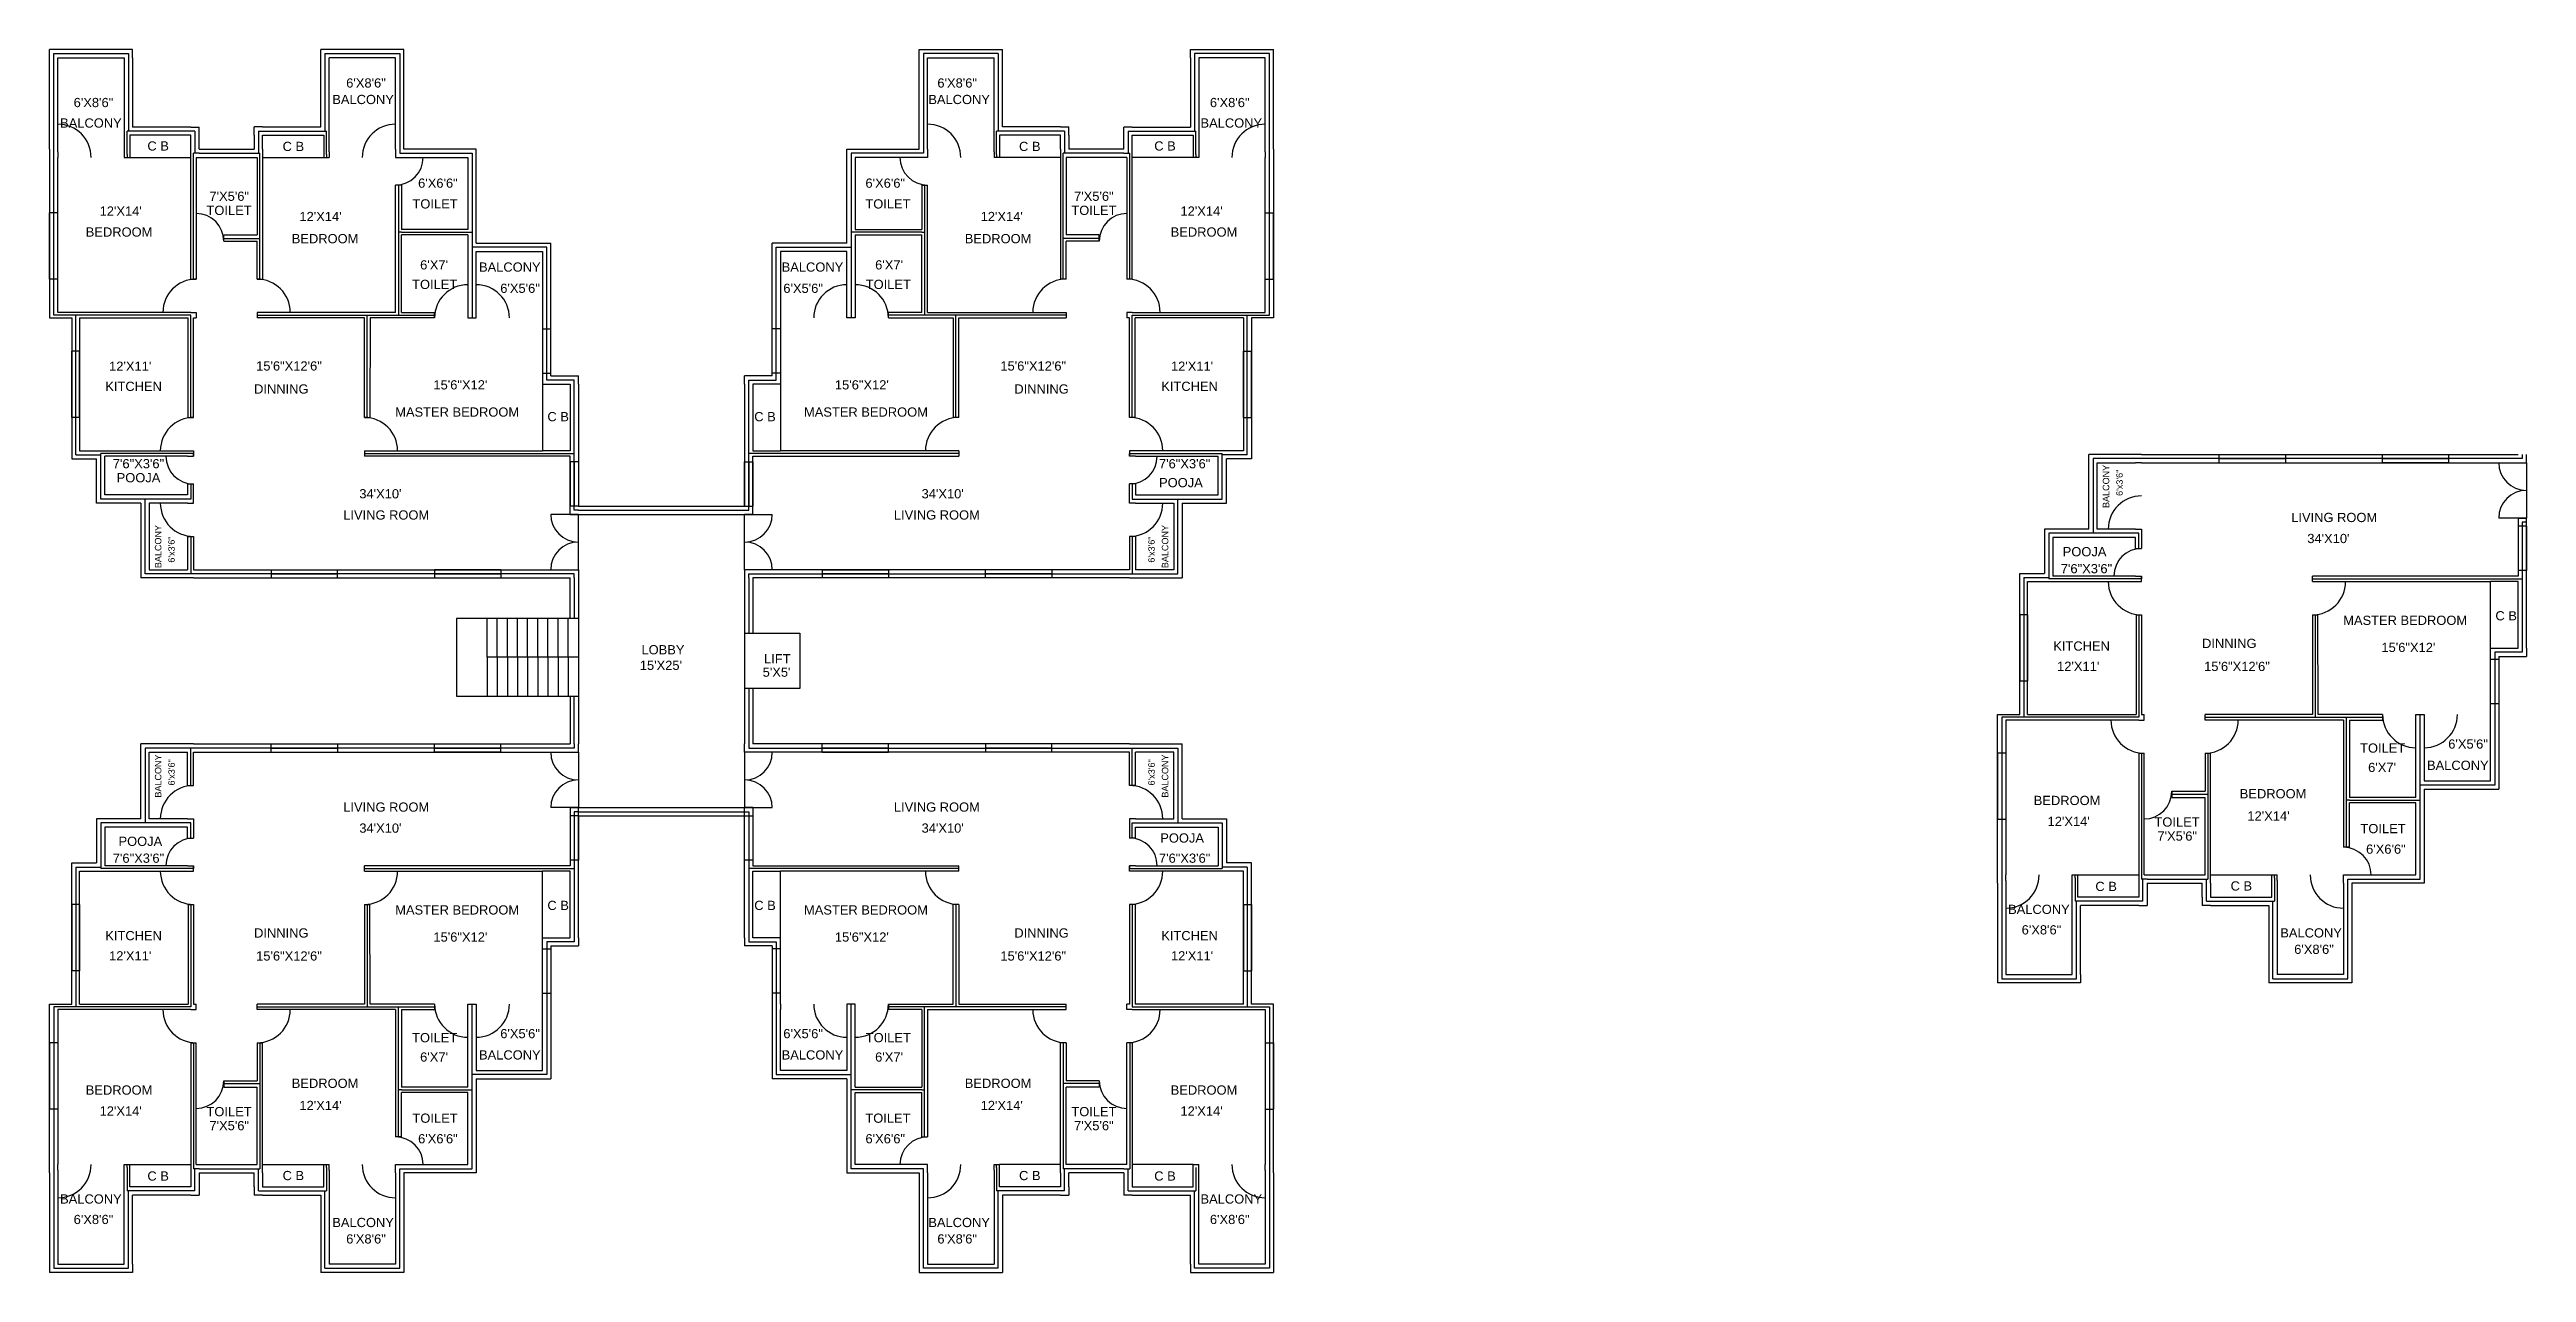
# Model space of a CAD drawing. Header units: feet. Extents: x 3392 to 6076, y 1175 to 2501.
import ezdxf

# ---------------------------------------------------------------- set-up
doc = ezdxf.new("R2010")
doc.units = ezdxf.units.FT
for name, color, linetype in [('CENTER LINE', 50, 'Continuous'), ('CUPBOARD', 150, 'Continuous'), ('DOOR', 100, 'Continuous'), ('LIFT', 20, 'Continuous'), ('STAIRS', 160, 'Continuous'), ('TEXT', 221, 'Continuous'), ('WALL', 10, 'Continuous'), ('WINDOW', 4, 'Continuous')]:
    doc.layers.add(name, color=color, linetype=linetype)
doc.styles.get("Standard").update_dxf_attribs({"font": 'arial.ttf'})

msp = doc.modelspace()

# ---------------------------------------------------------------- texts
at = {"layer": 'TEXT'}
for s, p in [('6\'X8\'6"', (3713.3, 2459.8)), ('6\'X8\'6"', (4353.8, 2459.8)), ('6\'X8\'6"', (3418, 2438.6)), ('BALCONY', (3698.2, 2441.9)), ('BALCONY', (4344, 2441.9)), ('6\'X8\'6"', (4649.1, 2438.6)), ('BALCONY', (3403.3, 2416.4)), ('BALCONY', (4638.9, 2416.4)), ('C B', (3497.9, 2391.5)), ('C B', (3644.4, 2391)), ('C B', (4442.3, 2391)), ('C B', (4588.8, 2391.5)), ('7\'X5\'6"', (3565.1, 2337)), ('TOILET', (3785.1, 2328.7)), ('6\'X6\'6"', (3791.2, 2351.2)), ('TOILET', (4275.8, 2328.7)), ('6\'X6\'6"', (4275.9, 2351.2)), ('7\'X5\'6"', (4501.9, 2337)), ('BEDROOM', (3431.1, 2298.2)), ("12'X14'", (3446.1, 2320.9)), ('TOILET', (3561.9, 2321.7)), ("12'X14'", (3662.6, 2315)), ("12'X14'", (4400.7, 2315)), ('TOILET', (4499, 2321.7)), ('BEDROOM', (4606.6, 2298.2)), ("12'X14'", (4617.2, 2320.9)), ('BEDROOM', (3654.3, 2291)), ('BEDROOM', (4383.5, 2291)), ("6'X7'", (3793.4, 2262.6)), ('BALCONY', (3857.2, 2260.2)), ('BALCONY', (4185.1, 2260.2)), ("6'X7'", (4286.4, 2262.6)), ('TOILET', (3784.7, 2241.4)), ('6\'X5\'6"', (3880.2, 2237.2)), ('6\'X5\'6"', (4186.9, 2237.2)), ('TOILET', (4276.2, 2241.4)), ("12'X11'", (3456.4, 2152.7)), ('15\'6"X12\'6"', (3615.7, 2153)), ('15\'6"X12\'6"', (4422.1, 2153)), ("12'X11'", (4606.9, 2152.7)), ('KITCHEN', (3452.3, 2130.9)), ('DINNING', (3613.5, 2128)), ('15\'6"X12\'', (3807.8, 2132.5)), ('15\'6"X12\'', (4242.8, 2132.5)), ('DINNING', (4437.2, 2128)), ('KITCHEN', (4596.4, 2130.9)), ('MASTER BEDROOM', (3766.4, 2103)), ('C B', (3931.3, 2098)), ('C B', (4155.4, 2098)), ('MASTER BEDROOM', (4209.3, 2103)), ('7\'6"X3\'6"', (3460.4, 2047)), ('POOJA ', (3464.6, 2031.8)), ('7\'6"X3\'6"', (4593.9, 2047)), ("34'X10'", (3727.5, 2014.4)), ("34'X10'", (4336.7, 2014.4)), ('POOJA ', (4594, 2026.5)), ('LIVING ROOM', (3710.1, 1991.4)), ('LIVING ROOM', (4306.7, 1991.4)), ('LIVING ROOM', (5820.7, 1988.7)), ('POOJA ', (5573.1, 1951.6)), ("34'X10'", (5838.1, 1965.9)), ('7\'6"X3\'6"', (5571, 1933.2)), ('MASTER BEDROOM', (5877, 1877.2)), ('C B', (6041.9, 1882.1)), ('LOBBY', (4033.2, 1845.3)), ('KITCHEN', (5562.9, 1849.3)), ('DINNING', (5724.1, 1852.2)), ('15\'6"X12\'', (5918.4, 1847.8)), ("15'X25'", (4031.4, 1828.4)), ("5'X5'", (4164.5, 1821)), ('LIFT', (4166, 1835.5)), ("12'X11'", (5567, 1827.4)), ('15\'6"X12\'6"', (5726.3, 1827.2)), ('TOILET', (5895.3, 1738.7)), ('6\'X5\'6"', (5990.8, 1743.1)), ("6'X7'", (5904, 1717.7)), ('BALCONY', (5967.8, 1720)), ('BEDROOM', (5541.7, 1681.9)), ('BEDROOM', (5764.9, 1689.2)), ('LIVING ROOM', (3710.1, 1674.7)), ('LIVING ROOM', (4306.7, 1674.7)), ("12'X14'", (5556.7, 1659.2)), ('TOILET', (5672.5, 1658.5)), ("12'X14'", (5773.2, 1665.1)), ('POOJA ', (3466.6, 1637.6)), ("34'X10'", (3727.5, 1651.9)), ("34'X10'", (4336.7, 1651.9)), ('POOJA ', (4595.3, 1641.2)), ('7\'X5\'6"', (5675.7, 1643.3)), ('TOILET', (5895.7, 1651.4)), ('6\'X6\'6"', (5901.8, 1629.1)), ('7\'6"X3\'6"', (3460.4, 1619.3)), ('7\'6"X3\'6"', (4593.9, 1619.3)), ('C B', (5608.5, 1588.7)), ('C B', (5755, 1589.2)), ('MASTER BEDROOM', (3766.4, 1563.2)), ('C B', (3931.3, 1568.1)), ('C B', (4155.4, 1568.1)), ('MASTER BEDROOM', (4209.3, 1563.2)), ('BALCONY', (5513.9, 1563.8)), ('KITCHEN', (3452.3, 1535.3)), ('DINNING', (3613.5, 1538.2)), ('15\'6"X12\'', (3807.8, 1533.8)), ('15\'6"X12\'', (4242.8, 1533.8)), ('DINNING', (4437.2, 1538.2)), ('KITCHEN', (4596.4, 1535.3)), ('6\'X8\'6"', (5528.6, 1541.6)), ('BALCONY', (5808.8, 1538.3)), ('6\'X8\'6"', (5823.9, 1520.5)), ("12'X11'", (3456.4, 1513.4)), ('15\'6"X12\'6"', (3615.7, 1513.3)), ('15\'6"X12\'6"', (4422.1, 1513.3)), ("12'X11'", (4606.9, 1513.4)), ('TOILET', (3784.7, 1424.7)), ('6\'X5\'6"', (3880.2, 1429.1)), ('6\'X5\'6"', (4186.9, 1429.1)), ('TOILET', (4276.2, 1424.7)), ("6'X7'", (3793.4, 1403.7)), ('BALCONY', (3857.2, 1406)), ('BALCONY', (4185.1, 1406)), ("6'X7'", (4286.4, 1403.7)), ('BEDROOM', (3431.1, 1367.9)), ('BEDROOM', (3654.3, 1375.2)), ('BEDROOM', (4383.5, 1375.2)), ('BEDROOM', (4606.6, 1367.9)), ("12'X14'", (3446.1, 1345.2)), ('TOILET', (3561.9, 1344.5)), ("12'X14'", (3662.6, 1351.2)), ('TOILET', (3785.1, 1337.4)), ('TOILET', (4275.8, 1337.4)), ("12'X14'", (4400.7, 1351.2)), ('TOILET', (4499, 1344.5)), ("12'X14'", (4617.2, 1345.2)), ('7\'X5\'6"', (3565.1, 1329.3)), ('6\'X6\'6"', (3791.2, 1315.1)), ('6\'X6\'6"', (4275.9, 1315.1)), ('7\'X5\'6"', (4501.9, 1329.3)), ('C B', (3497.9, 1274.7)), ('C B', (3644.4, 1275.2)), ('C B', (4442.3, 1275.2)), ('C B', (4588.8, 1274.7)), ('BALCONY', (3403.3, 1249.8)), ('6\'X8\'6"', (3418, 1227.6)), ('BALCONY', (4638.9, 1249.8)), ('6\'X8\'6"', (4649.1, 1227.6)), ('BALCONY', (3698.2, 1224.3)), ('6\'X8\'6"', (3713.3, 1206.5)), ('BALCONY', (4344, 1224.3)), ('6\'X8\'6"', (4353.8, 1206.5))]:
    msp.add_text(s, height=10, dxfattribs=at).set_placement(p)
for s, p in [('BALCONY', (5623.5, 2004)), ('6\'x3\'6"', (5638.1, 2017.1)), ('BALCONY', (3513, 1938.8)), ('6\'x3\'6"', (3527.5, 1944.7)), ('6\'x3\'6"', (4589.3, 1944.7)), ('BALCONY', (4604, 1938.8)), ('BALCONY', (3513, 1690)), ('6\'x3\'6"', (3527.5, 1703.1)), ('6\'x3\'6"', (4589.3, 1703.1)), ('BALCONY', (4604, 1690))]:
    msp.add_text(s, height=7, rotation=90, dxfattribs=at).set_placement(p)

# ---------------------------------------------------------------- linework, layer by layer
for p, q in [((3553.9, 2393.1), (3553.9, 2393)), ((3553.9, 2393.1), (3553.9, 2393)), ((4556, 2393.1), (4556, 2393)), ((4556, 2393.1), (4556, 2393)), ((3622.7, 2300.1), (3622.7, 2300.1)), ((4487.2, 2300.1), (4487.2, 2300.1)), ((3391.9, 2210.1), (3415.9, 2210.1)), ((4718, 2210.1), (4694, 2210.1)), ((3541.5, 2009.1), (3499.9, 2009.1)), ((4568.4, 2009.1), (4610, 2009.1)), ((5652, 1981.1), (5610.5, 1981.1)), ((3964.9, 1884.1), (3964.9, 1800.1)), ((4144.9, 1868.1), (4144.9, 1808.1)), ((5502.5, 1780.1), (5526.5, 1780.1)), ((3541.5, 1667.1), (3499.9, 1667.1)), ((4568.4, 1667.1), (4610, 1667.1)), ((5733.3, 1690.1), (5733.3, 1690.1)), ((5664.5, 1597.1), (5664.5, 1597.2)), ((5664.5, 1597.1), (5664.5, 1597.2)), ((3391.9, 1466.1), (3415.9, 1466.1)), ((4718, 1466.1), (4694, 1466.1)), ((3622.7, 1376.1), (3622.7, 1376.1)), ((4487.2, 1376.1), (4487.2, 1376.1)), ((3553.9, 1283.1), (3553.9, 1283.2)), ((3553.9, 1283.1), (3553.9, 1283.2)), ((4556, 1283.1), (4556, 1283.2)), ((4556, 1283.1), (4556, 1283.2))]:
    msp.add_line(p, q)
at = {"layer": 'CENTER LINE'}
for p, q in [((3396.4, 2213.1), (3396.4, 2496.6)), ((3396.4, 2496.6), (3477.4, 2496.6)), ((3477.4, 2496.6), (3477.4, 2412.5)), ((3690.2, 2496.6), (3690.2, 2412.6)), ((3690.2, 2496.6), (3771.3, 2496.6)), ((3771.3, 2496.6), (3771.3, 2388.6)), ((4419.7, 2496.6), (4338.6, 2496.6)), ((4338.6, 2496.6), (4338.6, 2388.6)), ((4419.7, 2496.6), (4419.7, 2412.6)), ((4713.5, 2496.6), (4632.5, 2496.6)), ((4632.5, 2496.6), (4632.5, 2412.5)), ((4713.5, 2213.1), (4713.5, 2496.6)), ((3476, 2387.1), (3476, 2412.5)), ((3549.4, 2412.5), (3476, 2412.5)), ((3547.7, 2252.1), (3547.7, 2388.6)), ((3553.9, 2388.6), (3547.7, 2388.6)), ((3549.4, 2412.5), (3549.4, 2388.6)), ((3553.9, 2388.6), (3619.7, 2388.6)), ((3618.2, 2412.6), (3618.2, 2388.6)), ((3618.2, 2412.6), (3691.9, 2412.6)), ((3619.7, 2252.1), (3619.7, 2388.6)), ((3691.9, 2387.1), (3691.9, 2412.6)), ((3771.3, 2388.6), (3849.6, 2388.6)), ((3849.6, 2388.6), (3849.6, 2210.1)), ((4338.6, 2388.6), (4260.3, 2388.6)), ((4260.3, 2388.6), (4260.3, 2210.1)), ((4491.7, 2412.6), (4418, 2412.6)), ((4418, 2387.1), (4418, 2412.6)), ((4556, 2388.6), (4490.2, 2388.6)), ((4490.2, 2252.1), (4490.2, 2388.6)), ((4491.7, 2412.6), (4491.7, 2388.6)), ((4556, 2388.6), (4562.2, 2388.6)), ((4560.5, 2412.5), (4633.9, 2412.5)), ((4560.5, 2412.5), (4560.5, 2388.6)), ((4562.2, 2252.1), (4562.2, 2388.6)), ((4633.9, 2387.1), (4633.9, 2412.5)), ((3476, 2387.1), (3476, 2384.1)), ((3691.9, 2387.1), (3691.9, 2384.1)), ((4418, 2387.1), (4418, 2384.1)), ((4633.9, 2387.1), (4633.9, 2384.1)), ((3770.1, 2354.1), (3770.1, 2213.1)), ((4339.8, 2354.1), (4339.8, 2213.1)), ((3580.7, 2296.3), (3619.7, 2296.3)), ((3773.1, 2303.1), (3770.1, 2303.1)), ((3773.1, 2303.1), (3849.6, 2303.1)), ((3930.6, 2286.6), (3849.6, 2286.6)), ((3930.6, 2142.6), (3930.6, 2286.6)), ((4179.3, 2286.6), (4260.3, 2286.6)), ((4179.3, 2142.6), (4179.3, 2286.6)), ((4336.8, 2303.1), (4260.3, 2303.1)), ((4336.8, 2303.1), (4339.8, 2303.1)), ((4529.2, 2296.3), (4490.2, 2296.3)), ((3544.9, 2213.1), (3396.4, 2213.1)), ((3420.4, 2136.5), (3420.4, 2213.1)), ((3544.9, 2102.1), (3544.9, 2213.1)), ((3616.7, 2213.1), (3809.1, 2213.1)), ((3736, 2102.1), (3736, 2213.1)), ((4493.2, 2213.1), (4300.8, 2213.1)), ((4373.9, 2102.1), (4373.9, 2213.1)), ((4565, 2102.1), (4565, 2213.1)), ((4565, 2213.1), (4713.5, 2213.1)), ((4689.5, 2136.5), (4689.5, 2213.1)), ((3420.4, 2061.6), (3420.4, 2136.5)), ((3960.4, 2142.6), (3930.6, 2142.6)), ((3960.4, 2001.6), (3960.4, 2142.6)), ((4149.4, 2001.6), (4149.4, 2142.6)), ((4149.4, 2142.6), (4179.3, 2142.6)), ((4689.5, 2061.6), (4689.5, 2136.5)), ((3420.4, 2061.6), (3447.4, 2061.6)), ((3447.4, 2013.6), (3447.4, 2063.1)), ((3547.9, 2063.1), (3447.4, 2063.1)), ((3733, 2063.1), (3960.4, 2063.1)), ((4376.9, 2063.1), (4149.4, 2063.1)), ((4562, 2063.1), (4662.5, 2063.1)), ((4662.5, 2013.6), (4662.5, 2063.1)), ((4689.5, 2061.6), (4662.5, 2061.6)), ((6071, 2057.6), (5606, 2057.6)), ((5606, 2057.6), (5606, 1976.6)), ((6071, 2062.1), (6071, 2057.6)), ((3544.9, 2013.6), (3447.4, 2013.6)), ((3495.4, 1932.6), (3495.4, 2013.6)), ((3544.9, 2030.1), (3544.9, 2013.6)), ((4565, 2030.1), (4565, 2013.6)), ((4565, 2013.6), (4662.5, 2013.6)), ((4614.5, 1932.6), (4614.5, 2013.6)), ((3964.9, 2001.6), (3960.4, 2001.6)), ((3964.9, 2001.6), (4149.4, 2001.6)), ((6071, 1988.6), (6071, 1847.6)), ((6075.5, 1988.6), (6071, 1988.6)), ((3544.9, 1973.1), (3544.9, 1932.6)), ((4565, 1973.1), (4565, 1932.6)), ((5655.5, 1976.6), (5558, 1976.6)), ((5558, 1976.6), (5558, 1927.1)), ((5655.5, 1960.1), (5655.5, 1976.6)), ((3960.4, 1932.6), (3495.4, 1932.6)), ((3960.4, 1928.1), (3960.4, 1932.6)), ((4149.4, 1932.6), (4614.5, 1932.6)), ((4149.4, 1928.1), (4149.4, 1932.6)), ((3960.4, 1928.1), (3960.4, 1884.1)), ((4149.4, 1928.1), (4149.4, 1868.1)), ((5531, 1928.6), (5558, 1928.6)), ((5531, 1928.6), (5531, 1853.7)), ((5658.5, 1927.1), (5558, 1927.1)), ((5843.6, 1927.1), (6071, 1927.1)), ((5655.5, 1888.1), (5655.5, 1777.1)), ((5846.6, 1888.1), (5846.6, 1777.1)), ((5531, 1853.7), (5531, 1777.1)), ((6071, 1847.6), (6041.2, 1847.6)), ((6041.2, 1847.6), (6041.2, 1703.6)), ((3960.4, 1748.1), (3960.4, 1800.1)), ((4149.4, 1808.1), (4149.4, 1743.6)), ((5655.5, 1777.1), (5507, 1777.1)), ((5507, 1777.1), (5507, 1493.6)), ((5727.3, 1777.1), (5919.7, 1777.1)), ((5880.7, 1636.1), (5880.7, 1777.1)), ((5960.2, 1601.6), (5960.2, 1780.1)), ((3960.4, 1748.1), (3960.4, 1743.6)), ((3960.4, 1743.6), (3495.4, 1743.6)), ((3495.4, 1743.6), (3495.4, 1662.6)), ((3544.9, 1703.1), (3544.9, 1743.6)), ((4149.4, 1743.6), (4614.5, 1743.6)), ((4565, 1703.1), (4565, 1743.6)), ((4614.5, 1743.6), (4614.5, 1662.6)), ((5658.3, 1738.1), (5658.3, 1601.6)), ((5730.3, 1738.1), (5730.3, 1601.6)), ((5691.3, 1693.8), (5730.3, 1693.8)), ((6041.2, 1703.6), (5960.2, 1703.6)), ((3960.4, 1674.6), (3960.4, 1533.6)), ((3964.9, 1674.6), (3960.4, 1674.6)), ((3964.9, 1674.6), (4149.4, 1674.6)), ((4149.4, 1674.6), (4149.4, 1533.6)), ((5883.7, 1687.1), (5880.7, 1687.1)), ((5883.7, 1687.1), (5960.2, 1687.1)), ((3544.9, 1662.6), (3447.4, 1662.6)), ((3447.4, 1662.6), (3447.4, 1613.1)), ((3544.9, 1646.1), (3544.9, 1662.6)), ((4565, 1662.6), (4662.5, 1662.6)), ((4565, 1646.1), (4565, 1662.6)), ((4662.5, 1662.6), (4662.5, 1613.1)), ((3420.4, 1614.6), (3447.4, 1614.6)), ((3420.4, 1614.6), (3420.4, 1539.7)), ((3547.9, 1613.1), (3447.4, 1613.1)), ((3733, 1613.1), (3960.4, 1613.1)), ((4376.9, 1613.1), (4149.4, 1613.1)), ((4562, 1613.1), (4662.5, 1613.1)), ((4689.5, 1614.6), (4662.5, 1614.6)), ((4689.5, 1614.6), (4689.5, 1539.7)), ((5586.6, 1603.1), (5586.6, 1606.1)), ((5586.6, 1603.1), (5586.6, 1577.6)), ((5664.5, 1601.6), (5658.3, 1601.6)), ((5660, 1577.6), (5660, 1601.6)), ((5664.5, 1601.6), (5730.3, 1601.6)), ((5728.8, 1577.6), (5728.8, 1601.6)), ((5802.5, 1603.1), (5802.5, 1606.1)), ((5802.5, 1603.1), (5802.5, 1577.6)), ((5881.9, 1493.6), (5881.9, 1601.6)), ((5881.9, 1601.6), (5960.2, 1601.6)), ((3544.9, 1574.1), (3544.9, 1463.1)), ((3736, 1574.1), (3736, 1463.1)), ((4373.9, 1574.1), (4373.9, 1463.1)), ((4565, 1574.1), (4565, 1463.1)), ((5660, 1577.6), (5586.6, 1577.6)), ((5588, 1493.6), (5588, 1577.6)), ((5728.8, 1577.6), (5802.5, 1577.6)), ((5800.8, 1493.6), (5800.8, 1577.6)), ((3420.4, 1539.7), (3420.4, 1463.1)), ((3960.4, 1533.6), (3930.6, 1533.6)), ((3930.6, 1533.6), (3930.6, 1389.6)), ((4149.4, 1533.6), (4179.3, 1533.6)), ((4179.3, 1533.6), (4179.3, 1389.6)), ((4689.5, 1539.7), (4689.5, 1463.1)), ((5507, 1493.6), (5588, 1493.6)), ((5800.8, 1493.6), (5881.9, 1493.6)), ((3544.9, 1463.1), (3396.4, 1463.1)), ((3396.4, 1463.1), (3396.4, 1179.6)), ((3616.7, 1463.1), (3809.1, 1463.1)), ((3770.1, 1322.1), (3770.1, 1463.1)), ((3849.6, 1287.6), (3849.6, 1466.1)), ((4260.3, 1287.6), (4260.3, 1466.1)), ((4493.2, 1463.1), (4300.8, 1463.1)), ((4339.8, 1322.1), (4339.8, 1463.1)), ((4565, 1463.1), (4713.5, 1463.1)), ((4713.5, 1463.1), (4713.5, 1179.6)), ((3547.7, 1424.1), (3547.7, 1287.6)), ((3619.7, 1424.1), (3619.7, 1287.6)), ((4490.2, 1424.1), (4490.2, 1287.6)), ((4562.2, 1424.1), (4562.2, 1287.6)), ((3580.7, 1379.9), (3619.7, 1379.9)), ((3773.1, 1373.1), (3770.1, 1373.1)), ((3773.1, 1373.1), (3849.6, 1373.1)), ((3930.6, 1389.6), (3849.6, 1389.6)), ((4179.3, 1389.6), (4260.3, 1389.6)), ((4336.8, 1373.1), (4260.3, 1373.1)), ((4336.8, 1373.1), (4339.8, 1373.1)), ((4529.2, 1379.9), (4490.2, 1379.9)), ((3476, 1289.1), (3476, 1292.1)), ((3476, 1289.1), (3476, 1263.6)), ((3691.9, 1289.1), (3691.8, 1292.1)), ((3691.9, 1289.1), (3691.9, 1263.6)), ((4418, 1289.1), (4418, 1292.1)), ((4418, 1289.1), (4418, 1263.6)), ((4633.9, 1289.1), (4633.9, 1263.6)), ((3549.4, 1263.6), (3476, 1263.6)), ((3477.4, 1179.6), (3477.4, 1263.6)), ((3553.9, 1287.6), (3547.7, 1287.6)), ((3549.4, 1263.6), (3549.4, 1287.6)), ((3553.9, 1287.6), (3619.7, 1287.6)), ((3618.2, 1263.6), (3618.2, 1287.6)), ((3618.2, 1263.6), (3691.9, 1263.6)), ((3690.2, 1179.6), (3690.2, 1263.6)), ((3771.3, 1179.6), (3771.3, 1287.6)), ((3771.3, 1287.6), (3849.6, 1287.6)), ((4338.6, 1287.6), (4260.3, 1287.6)), ((4338.6, 1179.6), (4338.6, 1287.6)), ((4491.7, 1263.6), (4418, 1263.6)), ((4419.7, 1179.6), (4419.7, 1263.6)), ((4556, 1287.6), (4490.2, 1287.6)), ((4491.7, 1263.6), (4491.7, 1287.6)), ((4556, 1287.6), (4562.2, 1287.6)), ((4560.5, 1263.6), (4560.5, 1287.6)), ((4560.5, 1263.6), (4633.9, 1263.6)), ((4632.5, 1179.6), (4632.5, 1263.6)), ((3396.4, 1179.6), (3477.4, 1179.6)), ((3690.2, 1179.6), (3771.3, 1179.6)), ((4419.7, 1179.6), (4338.6, 1179.6)), ((4713.5, 1179.6), (4632.5, 1179.6))]:
    msp.add_line(p, q, dxfattribs=at)
at = {"layer": 'CUPBOARD'}
for p, q in [((3544.9, 2408.1), (3479, 2408.1)), ((3479, 2408.1), (3479, 2384.1)), ((3544.9, 2384.1), (3544.9, 2408.1)), ((3622.7, 2393), (3622.7, 2408.1)), ((3622.7, 2408.1), (3688.9, 2408.1)), ((3622.7, 2393), (3622.7, 2384.1)), ((3688.9, 2408.1), (3688.9, 2393)), ((3688.9, 2393), (3688.9, 2384.1)), ((4421, 2408.1), (4421, 2393)), ((4487.2, 2408.1), (4421, 2408.1)), ((4421, 2393), (4421, 2384.1)), ((4487.2, 2393), (4487.2, 2408.1)), ((4487.2, 2393), (4487.2, 2384.1)), ((4565, 2384.1), (4565, 2408.1)), ((4565, 2408.1), (4630.9, 2408.1)), ((4630.9, 2408.1), (4630.9, 2384.1)), ((3479, 2384.1), (3544.9, 2384.1)), ((3622.7, 2384.1), (3688.9, 2384.1)), ((4487.2, 2384.1), (4421, 2384.1)), ((4630.9, 2384.1), (4565, 2384.1)), ((3926.1, 2138.1), (3932.1, 2138.1)), ((3926.1, 2138.1), (3926.1, 2066.1)), ((3932.1, 2138.1), (3956.1, 2138.1)), ((3956.1, 2138.1), (3956.1, 2066.1)), ((4177.8, 2138.1), (4153.8, 2138.1)), ((4153.8, 2138.1), (4153.8, 2066.1)), ((4183.8, 2138.1), (4177.8, 2138.1)), ((4183.8, 2138.1), (4183.8, 2066.1)), ((3932.1, 2066.1), (3926.1, 2066.1)), ((3956.1, 2066.1), (3932.1, 2066.1)), ((4153.8, 2066.1), (4177.8, 2066.1)), ((4177.8, 2066.1), (4183.8, 2066.1)), ((6036.7, 1852.1), (6036.7, 1924.1)), ((6042.7, 1924.1), (6036.7, 1924.1)), ((6066.7, 1924.1), (6042.7, 1924.1)), ((6066.7, 1852.1), (6066.7, 1924.1)), ((6036.7, 1852.1), (6042.7, 1852.1)), ((6042.7, 1852.1), (6066.7, 1852.1)), ((3926.1, 1538.1), (3926.1, 1610.1)), ((3932.1, 1610.1), (3926.1, 1610.1)), ((3956.1, 1610.1), (3932.1, 1610.1)), ((3956.1, 1538.1), (3956.1, 1610.1)), ((4153.8, 1538.1), (4153.8, 1610.1)), ((4153.8, 1610.1), (4177.8, 1610.1)), ((4177.8, 1610.1), (4183.8, 1610.1)), ((4183.8, 1538.1), (4183.8, 1610.1)), ((5589.6, 1582.1), (5589.6, 1606.1)), ((5589.6, 1606.1), (5655.5, 1606.1)), ((5655.5, 1606.1), (5655.5, 1582.1)), ((5733.3, 1597.2), (5733.3, 1606.1)), ((5733.3, 1606.1), (5799.5, 1606.1)), ((5733.3, 1597.2), (5733.3, 1582.1)), ((5799.5, 1597.2), (5799.5, 1606.1)), ((5799.5, 1582.1), (5799.5, 1597.2)), ((5655.5, 1582.1), (5589.6, 1582.1)), ((5733.3, 1582.1), (5799.5, 1582.1)), ((3926.1, 1538.1), (3932.1, 1538.1)), ((3932.1, 1538.1), (3956.1, 1538.1)), ((4177.8, 1538.1), (4153.8, 1538.1)), ((4183.8, 1538.1), (4177.8, 1538.1)), ((3479, 1268.1), (3479, 1292.1)), ((3479, 1292.1), (3544.9, 1292.1)), ((3544.9, 1292.1), (3544.9, 1268.1)), ((3622.7, 1283.2), (3622.7, 1292.1)), ((3622.7, 1292.1), (3688.9, 1292.1)), ((3688.9, 1283.2), (3688.9, 1292.1)), ((4421, 1283.2), (4421, 1292.1)), ((4487.2, 1292.1), (4421, 1292.1)), ((4487.2, 1283.2), (4487.2, 1292.1)), ((4565, 1292.1), (4565, 1268.1)), ((4630.9, 1292.1), (4565, 1292.1)), ((4630.9, 1268.1), (4630.9, 1292.1)), ((3544.9, 1268.1), (3479, 1268.1)), ((3622.7, 1283.2), (3622.7, 1268.1)), ((3622.7, 1268.1), (3688.9, 1268.1)), ((3688.9, 1268.1), (3688.9, 1283.2)), ((4421, 1268.1), (4421, 1283.2)), ((4487.2, 1268.1), (4421, 1268.1)), ((4487.2, 1283.2), (4487.2, 1268.1)), ((4565, 1268.1), (4630.9, 1268.1))]:
    msp.add_line(p, q, dxfattribs=at)
at = {"layer": 'DOOR'}
for p, q in [((6075.5, 2053.1), (6075.5, 2023.1)), ((6075.5, 2023.1), (6075.5, 1993.1)), ((3964.9, 1997.1), (3934.9, 1997.1)), ((3964.9, 1967.1), (3964.9, 1997.1)), ((4144.9, 1967.1), (4144.9, 1997.1)), ((4144.9, 1997.1), (4174.9, 1997.1)), ((6075.5, 1993.1), (6045.5, 1993.1)), ((3964.9, 1937.1), (3964.9, 1967.1)), ((4144.9, 1937.1), (4144.9, 1967.1)), ((3964.9, 1739.1), (3964.9, 1709.1)), ((4144.9, 1739.1), (4144.9, 1709.1)), ((3964.9, 1709.1), (3964.9, 1679.1)), ((4144.9, 1709.1), (4144.9, 1679.1)), ((3964.9, 1679.1), (3934.9, 1679.1)), ((4144.9, 1679.1), (4174.9, 1679.1))]:
    msp.add_line(p, q, dxfattribs=at)
for centre, radius, start, end in [((3400.9, 2384.1), 36, 0, 90), ((3766.7, 2384.1), 36, 90, 180), ((4343.2, 2384.1), 36, 0, 90), ((4709, 2384.1), 36, 90, 180), ((3766.7, 2384.1), 30, 270, 0), ((4343.2, 2384.1), 30, 180, 270), ((3550.7, 2293.3), 30, 0, 90), ((4559.2, 2293.3), 30, 90, 180), ((3550.7, 2216.1), 36, 90, 180), ((3616.7, 2216.1), 36, 0, 90), ((3845.1, 2210.1), 36, 90, 180), ((3854.1, 2210.1), 36, 0, 90), ((4255.8, 2210.1), 36, 90, 180), ((4264.8, 2210.1), 36, 0, 90), ((4493.2, 2216.1), 36, 90, 180), ((4559.2, 2216.1), 36, 0, 90), ((3547.9, 2066.1), 36, 90, 180), ((3733, 2066.1), 36, 0, 90), ((4376.9, 2066.1), 36, 90, 180), ((4562, 2066.1), 36, 0, 90), ((3547.9, 2060.1), 30, 180, 270), ((4562, 2060.1), 30, 270, 0), ((6075.5, 2053.1), 30, 180, 270), ((5658.5, 1981.1), 36, 90, 180), ((6075.5, 1993.1), 30, 90, 180), ((3547.9, 2009.1), 36, 180, 270), ((3964.9, 1997.1), 30, 180, 270), ((4144.9, 1997.1), 30, 270, 0), ((4562, 2009.1), 36, 270, 0), ((3964.9, 1937.1), 30, 90, 180), ((4144.9, 1937.1), 30, 0, 90), ((5658.5, 1930.1), 30, 90, 180), ((5658.5, 1924.1), 36, 180, 270), ((5843.6, 1924.1), 36, 270, 0), ((5661.3, 1774.1), 36, 180, 270), ((5727.3, 1774.1), 36, 270, 0), ((5955.7, 1780.1), 36, 180, 270), ((5964.7, 1780.1), 36, 270, 0), ((3964.9, 1739.1), 30, 180, 270), ((4144.9, 1739.1), 30, 270, 0), ((3547.9, 1667.1), 36, 90, 180), ((3964.9, 1679.1), 30, 90, 180), ((4144.9, 1679.1), 30, 0, 90), ((4562, 1667.1), 36, 0, 90), ((5661.3, 1696.8), 30, 270, 0), ((3547.9, 1616.1), 30, 90, 180), ((4562, 1616.1), 30, 0, 90), ((5877.3, 1606.1), 30, 0, 90), ((3547.9, 1610.1), 36, 180, 270), ((3733, 1610.1), 36, 270, 0), ((4376.9, 1610.1), 36, 180, 270), ((4562, 1610.1), 36, 270, 0), ((5511.5, 1606.1), 36, 270, 0), ((5877.3, 1606.1), 36, 180, 270), ((3550.7, 1460.1), 36, 180, 270), ((3616.7, 1460.1), 36, 270, 0), ((3845.1, 1466.1), 36, 180, 270), ((3854.1, 1466.1), 36, 270, 0), ((4255.8, 1466.1), 36, 180, 270), ((4264.8, 1466.1), 36, 270, 0), ((4493.2, 1460.1), 36, 180, 270), ((4559.2, 1460.1), 36, 270, 0), ((3550.7, 1382.9), 30, 270, 0), ((4559.2, 1382.9), 30, 180, 270), ((3766.7, 1292.1), 30, 0, 90), ((4343.2, 1292.1), 30, 90, 180), ((3400.9, 1292.1), 36, 270, 0), ((3766.7, 1292.1), 36, 180, 270), ((4343.2, 1292.1), 36, 270, 0), ((4709, 1292.1), 36, 180, 270)]:
    msp.add_arc(centre, radius, start, end, dxfattribs=at)
at = {"layer": 'LIFT'}
for p, q in [((4144.9, 1868.1), (4204.9, 1868.1)), ((4204.9, 1868.1), (4204.9, 1808.1)), ((4204.9, 1808.1), (4144.9, 1808.1))]:
    msp.add_line(p, q, dxfattribs=at)
at = {"layer": 'STAIRS'}
for p, q in [((3964.9, 1884.1), (3832.9, 1884.1)), ((3832.9, 1884.1), (3832.9, 1800.1)), ((3865.9, 1842.1), (3865.9, 1884.1)), ((3876.9, 1842.1), (3876.9, 1884.1)), ((3887.9, 1842.1), (3887.9, 1884.1)), ((3898.9, 1842.1), (3898.9, 1884.1)), ((3909.9, 1842.1), (3909.9, 1884.1)), ((3920.9, 1842.1), (3920.9, 1884.1)), ((3931.9, 1842.1), (3931.9, 1884.1)), ((3942.9, 1842.1), (3942.9, 1884.1)), ((3953.9, 1842.1), (3953.9, 1884.1)), ((3876.9, 1842.1), (3865.9, 1842.1)), ((3876.9, 1842.1), (3865.9, 1842.1)), ((3865.9, 1842.1), (3865.9, 1800.1)), ((3887.9, 1842.1), (3876.9, 1842.1)), ((3887.9, 1842.1), (3876.9, 1842.1)), ((3876.9, 1842.1), (3876.9, 1800.1)), ((3898.9, 1842.1), (3887.9, 1842.1)), ((3898.9, 1842.1), (3887.9, 1842.1)), ((3887.9, 1842.1), (3887.9, 1800.1)), ((3909.9, 1842.1), (3898.9, 1842.1)), ((3909.9, 1842.1), (3898.9, 1842.1)), ((3898.9, 1842.1), (3898.9, 1800.1)), ((3920.9, 1842.1), (3909.9, 1842.1)), ((3920.9, 1842.1), (3909.9, 1842.1)), ((3909.9, 1842.1), (3909.9, 1800.1)), ((3931.9, 1842.1), (3920.9, 1842.1)), ((3931.9, 1842.1), (3920.9, 1842.1)), ((3920.9, 1842.1), (3920.9, 1800.1)), ((3942.9, 1842.1), (3931.9, 1842.1)), ((3942.9, 1842.1), (3931.9, 1842.1)), ((3931.9, 1842.1), (3931.9, 1800.1)), ((3953.9, 1842.1), (3942.9, 1842.1)), ((3953.9, 1842.1), (3942.9, 1842.1)), ((3942.9, 1842.1), (3942.9, 1800.1)), ((3964.9, 1842.1), (3953.9, 1842.1)), ((3964.9, 1842.1), (3953.9, 1842.1)), ((3953.9, 1842.1), (3953.9, 1800.1)), ((3832.9, 1800.1), (3964.9, 1800.1))]:
    msp.add_line(p, q, dxfattribs=at)
at = {"layer": 'WALL'}
for p, q in [((3481.9, 2501.1), (3391.9, 2501.1)), ((3391.9, 2393.1), (3391.9, 2501.1)), ((3481.9, 2492.1), (3481.9, 2501.1)), ((3685.7, 2417.1), (3685.7, 2501.1)), ((3775.8, 2501.1), (3685.7, 2501.1)), ((3775.8, 2492.1), (3775.8, 2501.1)), ((4334.1, 2492.1), (4334.1, 2501.1)), ((4334.1, 2501.1), (4424.2, 2501.1)), ((4424.2, 2417.1), (4424.2, 2501.1)), ((4628, 2492.1), (4628, 2501.1)), ((4628, 2501.1), (4718, 2501.1)), ((4718, 2393.1), (4718, 2501.1)), ((3400.9, 2390.1), (3400.9, 2492.1)), ((3400.9, 2492.1), (3472.9, 2492.1)), ((3472.9, 2492.1), (3472.9, 2417)), ((3481.9, 2492.1), (3481.9, 2417)), ((3766.7, 2492.1), (3694.7, 2492.1)), ((3694.7, 2390.1), (3694.7, 2492.1)), ((3766.7, 2393), (3766.7, 2492.1)), ((3775.8, 2393), (3775.8, 2492.1)), ((4334.1, 2393), (4334.1, 2492.1)), ((4343.2, 2393), (4343.2, 2492.1)), ((4343.2, 2492.1), (4415.2, 2492.1)), ((4415.2, 2390.1), (4415.2, 2492.1)), ((4628, 2492.1), (4628, 2417)), ((4709, 2492.1), (4637, 2492.1)), ((4637, 2492.1), (4637, 2417)), ((4709, 2390.1), (4709, 2492.1)), ((3472.9, 2417), (3472.9, 2408.1)), ((3544.9, 2417), (3481.9, 2417)), ((3544.9, 2417), (3550.7, 2417)), ((3550.7, 2417), (3553.9, 2417)), ((3553.9, 2393.1), (3553.9, 2417)), ((3613.7, 2408.1), (3613.7, 2417.1)), ((3622.7, 2417.1), (3613.7, 2417.1)), ((3622.7, 2417.1), (3685.7, 2417.1)), ((4487.2, 2417.1), (4424.2, 2417.1)), ((4487.2, 2417.1), (4496.2, 2417.1)), ((4496.2, 2408.1), (4496.2, 2417.1)), ((4556, 2393.1), (4556, 2417)), ((4559.2, 2417), (4556, 2417)), ((4565, 2417), (4559.2, 2417)), ((4565, 2417), (4628, 2417)), ((4637, 2417), (4637, 2408.1)), ((3391.9, 2393.1), (3391.9, 2384.1)), ((3400.9, 2390.1), (3400.9, 2384.1)), ((3472.9, 2408.1), (3472.9, 2390.1)), ((3472.9, 2390.1), (3472.9, 2384.1)), ((3553.9, 2393), (3613.7, 2393)), ((3613.7, 2408.1), (3613.7, 2393)), ((3694.7, 2390.1), (3694.7, 2384.1)), ((3766.7, 2393), (3766.7, 2390.1)), ((3766.7, 2390.1), (3766.7, 2384.1)), ((3845.1, 2393.1), (3775.8, 2393)), ((3854.1, 2393.1), (3845.1, 2393.1)), ((3854.1, 2291.1), (3854.1, 2393.1)), ((4255.8, 2291.1), (4255.8, 2393.1)), ((4255.8, 2393.1), (4264.8, 2393.1)), ((4264.8, 2393.1), (4334.1, 2393)), ((4343.2, 2393), (4343.2, 2390.1)), ((4343.2, 2390.1), (4343.2, 2384.1)), ((4415.2, 2390.1), (4415.2, 2384.1)), ((4496.2, 2408.1), (4496.2, 2393)), ((4556, 2393), (4496.2, 2393)), ((4637, 2408.1), (4637, 2390.1)), ((4637, 2390.1), (4637, 2384.1)), ((4709, 2390.1), (4709, 2384.1)), ((4718, 2393.1), (4718, 2384.1)), ((3391.9, 2384.1), (3391.9, 2216.1)), ((3400.9, 2216.1), (3400.9, 2384.1)), ((3472.9, 2384.1), (3479, 2384.1)), ((3544.9, 2252.1), (3544.9, 2384.1)), ((3550.7, 2384.1), (3616.7, 2384.1)), ((3550.7, 2384.1), (3550.7, 2252.1)), ((3616.7, 2384.1), (3616.7, 2300.1)), ((3622.7, 2384.1), (3622.7, 2300.1)), ((3688.9, 2384.1), (3694.7, 2384.1)), ((3766.7, 2384.1), (3773.1, 2384.1)), ((3773.1, 2384.1), (3845.1, 2384.1)), ((3845.1, 2384.1), (3845.1, 2305.8)), ((4336.8, 2384.1), (4264.8, 2384.1)), ((4264.8, 2384.1), (4264.8, 2305.8)), ((4343.2, 2384.1), (4336.8, 2384.1)), ((4421, 2384.1), (4415.2, 2384.1)), ((4487.2, 2384.1), (4487.2, 2300.1)), ((4559.2, 2384.1), (4493.2, 2384.1)), ((4493.2, 2384.1), (4493.2, 2300.1)), ((4559.2, 2384.1), (4559.2, 2252.1)), ((4565, 2252.1), (4565, 2384.1)), ((4637, 2384.1), (4630.9, 2384.1)), ((4709, 2216.1), (4709, 2384.1)), ((4718, 2384.1), (4718, 2216.1)), ((3773.1, 2354.1), (3766.7, 2354.1)), ((3766.7, 2216.1), (3766.7, 2354.1)), ((3773.1, 2354.1), (3773.1, 2305.8)), ((4336.8, 2354.1), (4343.2, 2354.1)), ((4336.8, 2354.1), (4336.8, 2305.8)), ((4343.2, 2216.1), (4343.2, 2354.1)), ((3580.7, 2300.1), (3616.7, 2300.1)), ((3580.7, 2293.3), (3580.7, 2300.1)), ((3580.7, 2293.3), (3616.7, 2293.3)), ((3616.7, 2252.1), (3616.7, 2293.3)), ((3622.7, 2300.1), (3622.7, 2252.1)), ((3845.1, 2305.8), (3773.1, 2305.8)), ((3845.1, 2300.1), (3773.1, 2300.1)), ((3773.1, 2216.1), (3773.1, 2300.1)), ((3845.1, 2300.1), (3845.1, 2216.1)), ((3854.1, 2291.1), (3935.1, 2291.1)), ((3854.1, 2216.1), (3854.1, 2282.1)), ((3854.1, 2282.1), (3926.1, 2282.1)), ((3926.1, 2282.1), (3926.1, 2216.1)), ((3935.1, 2147.1), (3935.1, 2291.1)), ((4255.8, 2291.1), (4174.8, 2291.1)), ((4174.8, 2147.1), (4174.8, 2291.1)), ((4255.8, 2282.1), (4183.8, 2282.1)), ((4183.8, 2282.1), (4183.8, 2216.1)), ((4255.8, 2216.1), (4255.8, 2282.1)), ((4264.8, 2305.8), (4336.8, 2305.8)), ((4264.8, 2300.1), (4336.8, 2300.1)), ((4264.8, 2300.1), (4264.8, 2216.1)), ((4336.8, 2216.1), (4336.8, 2300.1)), ((4487.2, 2300.1), (4487.2, 2252.1)), ((4529.2, 2300.1), (4493.2, 2300.1)), ((4529.2, 2293.3), (4493.2, 2293.3)), ((4493.2, 2252.1), (4493.2, 2293.3)), ((4529.2, 2293.3), (4529.2, 2300.1)), ((3544.9, 2252.1), (3550.7, 2252.1)), ((3616.7, 2252.1), (3622.7, 2252.1)), ((4493.2, 2252.1), (4487.2, 2252.1)), ((4565, 2252.1), (4559.2, 2252.1)), ((3391.9, 2216.1), (3391.9, 2210.1)), ((3391.9, 2210.1), (3415.9, 2210.1)), ((3544.9, 2216.1), (3400.9, 2216.1)), ((3415.9, 2210.1), (3415.9, 2066.1)), ((3424.5, 2210.1), (3541.9, 2210.1)), ((3424.5, 2210.1), (3424.5, 2066.1)), ((3541.9, 2102.1), (3541.9, 2210.1)), ((3544.9, 2216.1), (3550.7, 2216.1)), ((3547.9, 2210.1), (3550.7, 2210.1)), ((3547.9, 2102.1), (3547.9, 2210.1)), ((3550.7, 2216.1), (3550.7, 2210.1)), ((3616.7, 2216.1), (3616.7, 2210.1)), ((3622.7, 2216.1), (3616.7, 2216.1)), ((3733, 2210.1), (3616.7, 2210.1)), ((3766.7, 2216.1), (3622.7, 2216.1)), ((3733, 2102.1), (3733, 2210.1)), ((3739.1, 2210.1), (3739, 2102.1)), ((3740.1, 2210.1), (3739.1, 2210.1)), ((3809.1, 2210.1), (3740.1, 2210.1)), ((3773.1, 2216.1), (3809.1, 2216.1)), ((3809.1, 2210.1), (3809.1, 2216.1)), ((3845.1, 2216.1), (3845.1, 2210.1)), ((3845.1, 2210.1), (3854.1, 2210.1)), ((3854.1, 2210.1), (3854.1, 2216.1)), ((3926.1, 2216.1), (3926.1, 2210.1)), ((3926.1, 2210.1), (3926.1, 2138.1)), ((4183.8, 2216.1), (4183.8, 2210.1)), ((4183.8, 2210.1), (4183.8, 2138.1)), ((4255.8, 2210.1), (4255.8, 2216.1)), ((4264.8, 2210.1), (4255.8, 2210.1)), ((4264.8, 2216.1), (4264.8, 2210.1)), ((4300.8, 2210.1), (4300.8, 2216.1)), ((4336.8, 2216.1), (4300.8, 2216.1)), ((4300.8, 2210.1), (4369.8, 2210.1)), ((4343.2, 2216.1), (4487.2, 2216.1)), ((4369.8, 2210.1), (4370.8, 2210.1)), ((4370.8, 2210.1), (4370.9, 2102.1)), ((4376.9, 2210.1), (4493.2, 2210.1)), ((4376.9, 2102.1), (4376.9, 2210.1)), ((4487.2, 2216.1), (4493.2, 2216.1)), ((4493.2, 2216.1), (4493.2, 2210.1)), ((4559.2, 2216.1), (4559.2, 2210.1)), ((4565, 2216.1), (4559.2, 2216.1)), ((4562, 2210.1), (4559.2, 2210.1)), ((4562, 2102.1), (4562, 2210.1)), ((4565, 2216.1), (4709, 2216.1)), ((4685.4, 2210.1), (4568, 2210.1)), ((4568, 2102.1), (4568, 2210.1)), ((4685.4, 2210.1), (4685.4, 2066.1)), ((4718, 2210.1), (4694, 2210.1)), ((4694, 2210.1), (4694, 2066.1)), ((4718, 2216.1), (4718, 2210.1)), ((3935.1, 2147.1), (3956.1, 2147.1)), ((3956.1, 2147.1), (3964.9, 2147.1)), ((3964.9, 2138.1), (3964.9, 2147.1)), ((4153.8, 2147.1), (4144.9, 2147.1)), ((4144.9, 2138.1), (4144.9, 2147.1)), ((4174.8, 2147.1), (4153.8, 2147.1)), ((3964.9, 2138.1), (3964.9, 2066.1)), ((4144.9, 2138.1), (4144.9, 2066.1)), ((3541.9, 2102.1), (3547.9, 2102.1)), ((3733, 2102.1), (3739, 2102.1)), ((4376.9, 2102.1), (4370.9, 2102.1)), ((4568, 2102.1), (4562, 2102.1)), ((3415.9, 2066.1), (3415.9, 2057.1)), ((3415.9, 2057.1), (3442.9, 2057.1)), ((3424.5, 2066.1), (3541.9, 2066.1)), ((3442.9, 2009.1), (3442.9, 2057.1)), ((3541.5, 2060.1), (3451.9, 2060.1)), ((3451.9, 2057.1), (3451.9, 2060.1)), ((3451.9, 2018.1), (3451.9, 2057.1)), ((3541.5, 2060.1), (3547.9, 2060.1)), ((3541.9, 2066.1), (3547.9, 2066.1)), ((3547.9, 2066.1), (3547.9, 2060.1)), ((3547.9, 2060.1), (3547.9, 2063.1)), ((3733, 2066.1), (3733, 2060.1)), ((3733, 2066.1), (3740.1, 2066.1)), ((3956.1, 2060.1), (3733, 2060.1)), ((3740.1, 2066.1), (3926.1, 2066.1)), ((3956.1, 1997.1), (3956.1, 2060.1)), ((3964.9, 2066.1), (3964.9, 2006.1)), ((4144.9, 2066.1), (4144.9, 2006.1)), ((4153.8, 2060.1), (4376.9, 2060.1)), ((4153.8, 1997.1), (4153.8, 2060.1)), ((4369.8, 2066.1), (4183.8, 2066.1)), ((4376.9, 2066.1), (4369.8, 2066.1)), ((4376.9, 2066.1), (4376.9, 2060.1)), ((4568, 2066.1), (4562, 2066.1)), ((4562, 2066.1), (4562, 2060.1)), ((4562, 2060.1), (4562, 2063.1)), ((4568.4, 2060.1), (4562, 2060.1)), ((4685.4, 2066.1), (4568, 2066.1)), ((4568.4, 2060.1), (4658, 2060.1)), ((4658, 2057.1), (4658, 2060.1)), ((4658, 2018.1), (4658, 2057.1)), ((4694, 2057.1), (4667, 2057.1)), ((4667, 2009.1), (4667, 2057.1)), ((4694, 2066.1), (4694, 2057.1)), ((5601.5, 1981.1), (5601.5, 2062.1)), ((5610.5, 2062.1), (5601.5, 2062.1)), ((5658.5, 2062.1), (5610.5, 2062.1)), ((5610.5, 1981.1), (5610.5, 2053.1)), ((5610.5, 2053.1), (5652, 2053.1)), ((5658.5, 2053.1), (5652, 2053.1)), ((5658.5, 2062.1), (6066.5, 2062.1)), ((5658.5, 2053.1), (6066.7, 2053.1)), ((6066.7, 2053.1), (6075.5, 2053.1)), ((6075.5, 2053.1), (6075.5, 2062.1)), ((3541.5, 2018.1), (3451.9, 2018.1)), ((3541.5, 2030.1), (3547.9, 2030.1)), ((3541.5, 2030.1), (3541.5, 2018.1)), ((3547.9, 2009.1), (3547.9, 2030.1)), ((4568.4, 2030.1), (4562, 2030.1)), ((4562, 2009.1), (4562, 2030.1)), ((4568.4, 2030.1), (4568.4, 2018.1)), ((4568.4, 2018.1), (4658, 2018.1)), ((3451.9, 2009.1), (3442.9, 2009.1)), ((3490.9, 2009.1), (3451.9, 2009.1)), ((3490.9, 2009.1), (3490.9, 1928.1)), ((3541.5, 2009.1), (3499.9, 2009.1)), ((3499.9, 2009.1), (3499.9, 1937.1)), ((3541.5, 2009.1), (3547.9, 2009.1)), ((3956.1, 1997.1), (3964.9, 1997.1)), ((3964.9, 2006.1), (4153.8, 2006.1)), ((3964.9, 1997.1), (4144.9, 1997.1)), ((4153.8, 1997.1), (4144.9, 1997.1)), ((4568.4, 2009.1), (4562, 2009.1)), ((4568.4, 2009.1), (4610, 2009.1)), ((4610, 2009.1), (4610, 1937.1)), ((4619, 2009.1), (4658, 2009.1)), ((4619, 2009.1), (4619, 1928.1)), ((4658, 2009.1), (4667, 2009.1)), ((6066.7, 1993.1), (6066.7, 1930.1)), ((6066.7, 1993.1), (6075.5, 1993.1)), ((6075.5, 1924.1), (6075.5, 1993.1)), ((3541.5, 1973.1), (3541.5, 1937.1)), ((3541.5, 1973.1), (3547.9, 1973.1)), ((3547.9, 1973.1), (3547.9, 1937.1)), ((4562, 1973.1), (4562, 1937.1)), ((4568.4, 1973.1), (4562, 1973.1)), ((4568.4, 1973.1), (4568.4, 1937.1)), ((5562.5, 1981.1), (5553.5, 1981.1)), ((5553.5, 1981.1), (5553.5, 1933.1)), ((5601.5, 1981.1), (5562.5, 1981.1)), ((5562.5, 1972.1), (5562.5, 1933.1)), ((5652, 1972.1), (5562.5, 1972.1)), ((5652, 1981.1), (5610.5, 1981.1)), ((5652, 1981.1), (5658.5, 1981.1)), ((5652, 1960.1), (5652, 1972.1)), ((5652, 1960.1), (5658.5, 1960.1)), ((5658.5, 1981.1), (5658.5, 1960.1)), ((3499.9, 1937.1), (3541.5, 1937.1)), ((3547.9, 1937.1), (3956.1, 1937.1)), ((3956.1, 1937.1), (3964.9, 1937.1)), ((3964.9, 1937.1), (3964.9, 1928.1)), ((4144.9, 1937.1), (4144.9, 1928.1)), ((4153.8, 1937.1), (4144.9, 1937.1)), ((4562, 1937.1), (4153.8, 1937.1)), ((4610, 1937.1), (4568.4, 1937.1)), ((5526.5, 1924.1), (5526.5, 1933.1)), ((5526.5, 1933.1), (5553.5, 1933.1)), ((5562.5, 1933.1), (5562.5, 1930.1)), ((3499.9, 1928.1), (3490.9, 1928.1)), ((3547.9, 1928.1), (3499.9, 1928.1)), ((3547.9, 1928.1), (3955.9, 1928.1)), ((3955.9, 1884.1), (3955.9, 1928.1)), ((3964.9, 1928.1), (3964.9, 1884.1)), ((4144.9, 1928.1), (4144.9, 1868.1)), ((4562, 1928.1), (4153.9, 1928.1)), ((4153.9, 1928.1), (4153.9, 1868.1)), ((4562, 1928.1), (4610, 1928.1)), ((4610, 1928.1), (4619, 1928.1)), ((5526.5, 1780.1), (5526.5, 1924.1)), ((5535, 1780.1), (5535, 1924.1)), ((5535, 1924.1), (5652.5, 1924.1)), ((5652, 1930.1), (5562.5, 1930.1)), ((5652, 1930.1), (5658.5, 1930.1)), ((5652.5, 1924.1), (5658.5, 1924.1)), ((5658.5, 1924.1), (5658.5, 1930.1)), ((5658.5, 1930.1), (5658.5, 1927.1)), ((6066.7, 1930.1), (5843.6, 1930.1)), ((5843.6, 1924.1), (5843.6, 1930.1)), ((5843.6, 1924.1), (5850.7, 1924.1)), ((5850.7, 1924.1), (6036.7, 1924.1)), ((6075.5, 1852.1), (6075.5, 1924.1)), ((5652.5, 1888.1), (5652.5, 1780.1)), ((5652.5, 1888.1), (5658.5, 1888.1)), ((5658.5, 1888.1), (5658.5, 1780.1)), ((5843.6, 1888.1), (5843.6, 1780.1)), ((5843.6, 1888.1), (5849.6, 1888.1)), ((5849.7, 1780.1), (5849.6, 1888.1)), ((6036.7, 1780.1), (6036.7, 1852.1)), ((6075.5, 1852.1), (6075.5, 1843.1)), ((6045.7, 1843.1), (6066.7, 1843.1)), ((6045.7, 1843.1), (6045.7, 1699.1)), ((6066.7, 1843.1), (6075.5, 1843.1)), ((3955.9, 1800.1), (3955.9, 1748.1)), ((3964.9, 1800.1), (3964.9, 1748.1)), ((4144.9, 1808.1), (4144.9, 1748.1)), ((4153.9, 1808.1), (4153.8, 1748.1)), ((5502.5, 1774.1), (5502.5, 1780.1)), ((5502.5, 1780.1), (5526.5, 1780.1)), ((5502.5, 1606.1), (5502.5, 1774.1)), ((5655.5, 1774.1), (5511.5, 1774.1)), ((5511.5, 1774.1), (5511.5, 1606.1)), ((5535, 1780.1), (5652.5, 1780.1)), ((5655.5, 1774.1), (5661.3, 1774.1)), ((5658.5, 1780.1), (5661.3, 1780.1)), ((5661.3, 1774.1), (5661.3, 1780.1)), ((5843.6, 1780.1), (5727.3, 1780.1)), ((5727.3, 1774.1), (5727.3, 1780.1)), ((5733.3, 1774.1), (5727.3, 1774.1)), ((5877.3, 1774.1), (5733.3, 1774.1)), ((5850.7, 1780.1), (5849.7, 1780.1)), ((5919.7, 1780.1), (5850.7, 1780.1)), ((5877.3, 1774.1), (5877.3, 1636.1)), ((5883.7, 1774.1), (5883.7, 1690.1)), ((5883.7, 1774.1), (5919.7, 1774.1)), ((5919.7, 1780.1), (5919.7, 1774.1)), ((5955.7, 1774.1), (5955.7, 1780.1)), ((5955.7, 1780.1), (5964.7, 1780.1)), ((5955.7, 1690.1), (5955.7, 1774.1)), ((5964.7, 1780.1), (5964.7, 1774.1)), ((5964.7, 1774.1), (5964.7, 1708.1)), ((6036.7, 1774.1), (6036.7, 1780.1)), ((6036.7, 1708.1), (6036.7, 1774.1)), ((3490.9, 1667.1), (3490.9, 1748.1)), ((3499.9, 1748.1), (3490.9, 1748.1)), ((3547.9, 1748.1), (3499.9, 1748.1)), ((3547.9, 1748.1), (3955.9, 1748.1)), ((3964.9, 1739.1), (3964.9, 1748.1)), ((4144.9, 1739.1), (4144.9, 1748.1)), ((4562, 1748.1), (4153.8, 1748.1)), ((4562, 1748.1), (4610, 1748.1)), ((4610, 1748.1), (4619, 1748.1)), ((4619, 1667.1), (4619, 1748.1)), ((3499.9, 1667.1), (3499.9, 1739.1)), ((3499.9, 1739.1), (3541.5, 1739.1)), ((3541.5, 1703.1), (3541.5, 1739.1)), ((3547.9, 1739.1), (3956.1, 1739.1)), ((3547.9, 1703.1), (3547.9, 1739.1)), ((3956.1, 1739.1), (3964.9, 1739.1)), ((4153.8, 1739.1), (4144.9, 1739.1)), ((4562, 1739.1), (4153.8, 1739.1)), ((4562, 1703.1), (4562, 1739.1)), ((4610, 1739.1), (4568.4, 1739.1)), ((4568.4, 1703.1), (4568.4, 1739.1)), ((4610, 1667.1), (4610, 1739.1)), ((5655.5, 1738.1), (5661.3, 1738.1)), ((5655.5, 1738.1), (5655.5, 1606.1)), ((5661.3, 1606.1), (5661.3, 1738.1)), ((5727.3, 1738.1), (5727.3, 1696.8)), ((5727.3, 1738.1), (5733.3, 1738.1)), ((5733.3, 1690.1), (5733.3, 1738.1)), ((3541.5, 1703.1), (3547.9, 1703.1)), ((4568.4, 1703.1), (4562, 1703.1)), ((5691.3, 1696.8), (5727.3, 1696.8)), ((5691.3, 1696.8), (5691.3, 1690.1)), ((5964.7, 1708.1), (6036.7, 1708.1)), ((5964.7, 1699.1), (5964.7, 1597.1)), ((5964.7, 1699.1), (6045.7, 1699.1)), ((3451.9, 1667.1), (3442.9, 1667.1)), ((3442.9, 1667.1), (3442.9, 1619.1)), ((3490.9, 1667.1), (3451.9, 1667.1)), ((3541.5, 1667.1), (3499.9, 1667.1)), ((3541.5, 1667.1), (3547.9, 1667.1)), ((3547.9, 1667.1), (3547.9, 1646.1)), ((3956.1, 1679.1), (3956.1, 1616.1)), ((3956.1, 1679.1), (3964.9, 1679.1)), ((3964.9, 1610.1), (3964.9, 1679.1)), ((3964.9, 1679.1), (4144.9, 1679.1)), ((3964.9, 1670.1), (4144.9, 1670.1)), ((4144.9, 1610.1), (4144.9, 1679.1)), ((4153.8, 1679.1), (4144.9, 1679.1)), ((4153.8, 1679.1), (4153.8, 1616.1)), ((4562, 1667.1), (4562, 1646.1)), ((4568.4, 1667.1), (4562, 1667.1)), ((4568.4, 1667.1), (4610, 1667.1)), ((4619, 1667.1), (4658, 1667.1)), ((4658, 1667.1), (4667, 1667.1)), ((4667, 1667.1), (4667, 1619.1)), ((5691.3, 1690.1), (5727.3, 1690.1)), ((5727.3, 1606.1), (5727.3, 1690.1)), ((5733.3, 1606.1), (5733.3, 1690.1)), ((5955.7, 1690.1), (5883.7, 1690.1)), ((5955.7, 1684.4), (5883.7, 1684.4)), ((5883.7, 1636.1), (5883.7, 1684.4)), ((5955.7, 1606.1), (5955.7, 1684.4)), ((3451.9, 1658.1), (3451.9, 1619.1)), ((3541.5, 1658.1), (3451.9, 1658.1)), ((3541.5, 1646.1), (3541.5, 1658.1)), ((3541.5, 1646.1), (3547.9, 1646.1)), ((4568.4, 1646.1), (4562, 1646.1)), ((4568.4, 1658.1), (4658, 1658.1)), ((4568.4, 1646.1), (4568.4, 1658.1)), ((4658, 1658.1), (4658, 1619.1)), ((3415.9, 1610.1), (3415.9, 1619.1)), ((3415.9, 1619.1), (3442.9, 1619.1)), ((3451.9, 1619.1), (3451.9, 1616.1)), ((3541.5, 1616.1), (3451.9, 1616.1)), ((3541.5, 1616.1), (3547.9, 1616.1)), ((3547.9, 1610.1), (3547.9, 1616.1)), ((3547.9, 1616.1), (3547.9, 1613.1)), ((3956.1, 1616.1), (3733, 1616.1)), ((3733, 1610.1), (3733, 1616.1)), ((4153.8, 1616.1), (4376.9, 1616.1)), ((4376.9, 1610.1), (4376.9, 1616.1)), ((4568.4, 1616.1), (4562, 1616.1)), ((4562, 1610.1), (4562, 1616.1)), ((4562, 1616.1), (4562, 1613.1)), ((4568.4, 1616.1), (4658, 1616.1)), ((4658, 1619.1), (4658, 1616.1)), ((4694, 1619.1), (4667, 1619.1)), ((4694, 1610.1), (4694, 1619.1)), ((5883.7, 1636.1), (5877.3, 1636.1)), ((3415.9, 1466.1), (3415.9, 1610.1)), ((3424.5, 1610.1), (3541.9, 1610.1)), ((3424.5, 1466.1), (3424.5, 1610.1)), ((3541.9, 1610.1), (3547.9, 1610.1)), ((3733, 1610.1), (3740.1, 1610.1)), ((3740.1, 1610.1), (3926.1, 1610.1)), ((3964.9, 1538.1), (3964.9, 1610.1)), ((4144.9, 1538.1), (4144.9, 1610.1)), ((4369.8, 1610.1), (4183.8, 1610.1)), ((4376.9, 1610.1), (4369.8, 1610.1)), ((4568, 1610.1), (4562, 1610.1)), ((4685.4, 1610.1), (4568, 1610.1)), ((4685.4, 1466.1), (4685.4, 1610.1)), ((4694, 1466.1), (4694, 1610.1)), ((5502.5, 1597.1), (5502.5, 1606.1)), ((5502.5, 1597.1), (5502.5, 1489.1)), ((5511.5, 1600.1), (5511.5, 1606.1)), ((5511.5, 1600.1), (5511.5, 1498.1)), ((5583.5, 1606.1), (5589.6, 1606.1)), ((5583.5, 1600.1), (5583.5, 1606.1)), ((5583.5, 1582.1), (5583.5, 1600.1)), ((5661.3, 1606.1), (5727.3, 1606.1)), ((5664.5, 1597.2), (5724.3, 1597.2)), ((5664.5, 1597.1), (5664.5, 1573.1)), ((5724.3, 1582.1), (5724.3, 1597.2)), ((5799.5, 1606.1), (5805.3, 1606.1)), ((5805.3, 1600.1), (5805.3, 1606.1)), ((5805.3, 1600.1), (5805.3, 1498.1)), ((5877.3, 1606.1), (5883.7, 1606.1)), ((5877.3, 1600.1), (5877.3, 1606.1)), ((5877.3, 1597.2), (5877.3, 1600.1)), ((5877.3, 1597.2), (5877.3, 1498.1)), ((5883.7, 1606.1), (5955.7, 1606.1)), ((5955.7, 1597.1), (5886.4, 1597.1)), ((5886.4, 1597.1), (5886.4, 1498.1)), ((5964.7, 1597.1), (5955.7, 1597.1)), ((3541.9, 1574.1), (3541.9, 1466.1)), ((3541.9, 1574.1), (3547.9, 1574.1)), ((3547.9, 1574.1), (3547.9, 1466.1)), ((3733, 1574.1), (3733, 1466.1)), ((3733, 1574.1), (3739, 1574.1)), ((3739.1, 1466.1), (3739, 1574.1)), ((4370.8, 1466.1), (4370.9, 1574.1)), ((4376.9, 1574.1), (4370.9, 1574.1)), ((4376.9, 1574.1), (4376.9, 1466.1)), ((4568, 1574.1), (4562, 1574.1)), ((4562, 1574.1), (4562, 1466.1)), ((4568, 1574.1), (4568, 1466.1)), ((5583.5, 1573.1), (5583.5, 1582.1)), ((5583.5, 1498.1), (5583.5, 1573.1)), ((5655.5, 1573.1), (5592.5, 1573.1)), ((5592.5, 1498.1), (5592.5, 1573.1)), ((5655.5, 1573.1), (5661.3, 1573.1)), ((5661.3, 1573.1), (5664.5, 1573.1)), ((5724.3, 1582.1), (5724.3, 1573.1)), ((5733.3, 1573.1), (5724.3, 1573.1)), ((5733.3, 1573.1), (5796.3, 1573.1)), ((5796.3, 1573.1), (5796.3, 1489.1)), ((3926.1, 1466.1), (3926.1, 1538.1)), ((3964.9, 1538.1), (3964.9, 1529.1)), ((4144.9, 1538.1), (4144.9, 1529.1)), ((4183.8, 1466.1), (4183.8, 1538.1)), ((3935.1, 1529.1), (3956.1, 1529.1)), ((3935.1, 1529.1), (3935.1, 1385.1)), ((3956.1, 1529.1), (3964.9, 1529.1)), ((4153.8, 1529.1), (4144.9, 1529.1)), ((4174.8, 1529.1), (4153.8, 1529.1)), ((4174.8, 1529.1), (4174.8, 1385.1)), ((5592.5, 1489.1), (5502.5, 1489.1)), ((5511.5, 1498.1), (5583.5, 1498.1)), ((5592.5, 1498.1), (5592.5, 1489.1)), ((5886.4, 1489.1), (5796.3, 1489.1)), ((5877.3, 1498.1), (5805.3, 1498.1)), ((5886.4, 1498.1), (5886.4, 1489.1)), ((3391.9, 1460.1), (3391.9, 1466.1)), ((3391.9, 1466.1), (3415.9, 1466.1)), ((3391.9, 1292.1), (3391.9, 1460.1)), ((3544.9, 1460.1), (3400.9, 1460.1)), ((3400.9, 1460.1), (3400.9, 1292.1)), ((3424.5, 1466.1), (3541.9, 1466.1)), ((3544.9, 1460.1), (3550.7, 1460.1)), ((3547.9, 1466.1), (3550.7, 1466.1)), ((3550.7, 1460.1), (3550.7, 1466.1)), ((3616.7, 1460.1), (3616.7, 1466.1)), ((3733, 1466.1), (3616.7, 1466.1)), ((3622.7, 1460.1), (3616.7, 1460.1)), ((3766.7, 1460.1), (3622.7, 1460.1)), ((3740.1, 1466.1), (3739.1, 1466.1)), ((3809.1, 1466.1), (3740.1, 1466.1)), ((3766.7, 1460.1), (3766.7, 1322.1)), ((3773.1, 1460.1), (3773.1, 1376.1)), ((3773.1, 1460.1), (3809.1, 1460.1)), ((3809.1, 1466.1), (3809.1, 1460.1)), ((3845.1, 1460.1), (3845.1, 1466.1)), ((3845.1, 1466.1), (3854.1, 1466.1)), ((3845.1, 1376.1), (3845.1, 1460.1)), ((3854.1, 1466.1), (3854.1, 1460.1)), ((3854.1, 1460.1), (3854.1, 1394.1)), ((3926.1, 1460.1), (3926.1, 1466.1)), ((3926.1, 1394.1), (3926.1, 1460.1)), ((4183.8, 1466.1), (4183.8, 1460.1)), ((4183.8, 1394.1), (4183.8, 1460.1)), ((4264.8, 1466.1), (4255.8, 1466.1)), ((4255.8, 1466.1), (4255.8, 1460.1)), ((4255.8, 1460.1), (4255.8, 1394.1)), ((4264.8, 1460.1), (4264.8, 1466.1)), ((4264.8, 1376.1), (4264.8, 1460.1)), ((4300.8, 1466.1), (4369.8, 1466.1)), ((4300.8, 1466.1), (4300.8, 1460.1)), ((4336.8, 1460.1), (4300.8, 1460.1)), ((4336.8, 1460.1), (4336.8, 1376.1)), ((4343.2, 1460.1), (4487.2, 1460.1)), ((4343.2, 1460.1), (4343.2, 1322.1)), ((4369.8, 1466.1), (4370.8, 1466.1)), ((4376.9, 1466.1), (4493.2, 1466.1)), ((4487.2, 1460.1), (4493.2, 1460.1)), ((4493.2, 1460.1), (4493.2, 1466.1)), ((4562, 1466.1), (4559.2, 1466.1)), ((4559.2, 1460.1), (4559.2, 1466.1)), ((4565, 1460.1), (4559.2, 1460.1)), ((4565, 1460.1), (4709, 1460.1)), ((4685.4, 1466.1), (4568, 1466.1)), ((4718, 1466.1), (4694, 1466.1)), ((4709, 1460.1), (4709, 1292.1)), ((4718, 1460.1), (4718, 1466.1)), ((4718, 1292.1), (4718, 1460.1)), ((3544.9, 1424.1), (3550.7, 1424.1)), ((3544.9, 1424.1), (3544.9, 1292.1)), ((3550.7, 1292.1), (3550.7, 1424.1)), ((3616.7, 1424.1), (3616.7, 1382.9)), ((3616.7, 1424.1), (3622.7, 1424.1)), ((3622.7, 1376.1), (3622.7, 1424.1)), ((4493.2, 1424.1), (4487.2, 1424.1)), ((4487.2, 1376.1), (4487.2, 1424.1)), ((4493.2, 1424.1), (4493.2, 1382.9)), ((4565, 1424.1), (4559.2, 1424.1)), ((4559.2, 1292.1), (4559.2, 1424.1)), ((4565, 1424.1), (4565, 1292.1)), ((3580.7, 1382.9), (3616.7, 1382.9)), ((3580.7, 1382.9), (3580.7, 1376.1)), ((3580.7, 1376.1), (3616.7, 1376.1)), ((3616.7, 1292.1), (3616.7, 1376.1)), ((3622.7, 1292.1), (3622.7, 1376.1)), ((3845.1, 1376.1), (3773.1, 1376.1)), ((3845.1, 1370.4), (3773.1, 1370.4)), ((3773.1, 1322.1), (3773.1, 1370.4)), ((3845.1, 1292.1), (3845.1, 1370.4)), ((3854.1, 1394.1), (3926.1, 1394.1)), ((3854.1, 1385.1), (3854.1, 1283.1)), ((3854.1, 1385.1), (3935.1, 1385.1)), ((4255.8, 1385.1), (4174.8, 1385.1)), ((4255.8, 1394.1), (4183.8, 1394.1)), ((4255.8, 1385.1), (4255.8, 1283.1)), ((4264.8, 1376.1), (4336.8, 1376.1)), ((4264.8, 1292.1), (4264.8, 1370.4)), ((4264.8, 1370.4), (4336.8, 1370.4)), ((4336.8, 1322.1), (4336.8, 1370.4)), ((4487.2, 1292.1), (4487.2, 1376.1)), ((4529.2, 1382.9), (4493.2, 1382.9)), ((4493.2, 1292.1), (4493.2, 1376.1)), ((4529.2, 1376.1), (4493.2, 1376.1)), ((4529.2, 1382.9), (4529.2, 1376.1)), ((3773.1, 1322.1), (3766.7, 1322.1)), ((4336.8, 1322.1), (4343.2, 1322.1)), ((3391.9, 1283.1), (3391.9, 1292.1)), ((3400.9, 1286.1), (3400.9, 1292.1)), ((3472.9, 1292.1), (3479, 1292.1)), ((3472.9, 1286.1), (3472.9, 1292.1)), ((3550.7, 1292.1), (3616.7, 1292.1)), ((3688.9, 1292.1), (3694.7, 1292.1)), ((3694.7, 1286.1), (3694.7, 1292.1)), ((3766.7, 1292.1), (3773.1, 1292.1)), ((3766.7, 1286.1), (3766.7, 1292.1)), ((3773.1, 1292.1), (3845.1, 1292.1)), ((4336.8, 1292.1), (4264.8, 1292.1)), ((4343.2, 1292.1), (4336.8, 1292.1)), ((4343.2, 1286.1), (4343.2, 1292.1)), ((4415.2, 1286.1), (4415.2, 1292.1)), ((4415.2, 1292.1), (4421, 1292.1)), ((4559.2, 1292.1), (4493.2, 1292.1)), ((4630.9, 1292.1), (4637, 1292.1)), ((4637, 1286.1), (4637, 1292.1)), ((4709, 1286.1), (4709, 1292.1)), ((4718, 1283.1), (4718, 1292.1)), ((3391.9, 1283.1), (3391.9, 1175.1)), ((3400.9, 1286.1), (3400.9, 1184.1)), ((3472.9, 1268.1), (3472.9, 1286.1)), ((3472.9, 1259.1), (3472.9, 1268.1)), ((3553.9, 1283.2), (3613.7, 1283.2)), ((3553.9, 1283.1), (3553.9, 1259.1)), ((3613.7, 1268.1), (3613.7, 1283.2)), ((3613.7, 1268.1), (3613.7, 1259.1)), ((3694.7, 1286.1), (3694.7, 1184.1)), ((3766.7, 1283.2), (3766.7, 1286.1)), ((3766.7, 1283.2), (3766.7, 1184.1)), ((3845.1, 1283.1), (3775.8, 1283.1)), ((3775.8, 1283.1), (3775.8, 1184.1)), ((3854.1, 1283.1), (3845.1, 1283.1)), ((4255.8, 1283.1), (4264.8, 1283.1)), ((4264.8, 1283.1), (4334.1, 1283.1)), ((4334.1, 1283.1), (4334.1, 1184.1)), ((4343.2, 1283.2), (4343.2, 1286.1)), ((4343.2, 1283.2), (4343.2, 1184.1)), ((4415.2, 1286.1), (4415.2, 1184.1)), ((4556, 1283.2), (4496.2, 1283.2)), ((4496.2, 1268.1), (4496.2, 1283.2)), ((4496.2, 1268.1), (4496.2, 1259.1)), ((4556, 1283.1), (4556, 1259.1)), ((4637, 1268.1), (4637, 1286.1)), ((4637, 1259.1), (4637, 1268.1)), ((4709, 1286.1), (4709, 1184.1)), ((4718, 1283.1), (4718, 1175.1)), ((3472.9, 1184.1), (3472.9, 1259.1)), ((3544.9, 1259.1), (3481.9, 1259.1)), ((3481.9, 1184.1), (3481.9, 1259.1)), ((3544.9, 1259.1), (3550.7, 1259.1)), ((3550.7, 1259.1), (3553.9, 1259.1)), ((3622.7, 1259.1), (3613.7, 1259.1)), ((3622.7, 1259.1), (3685.7, 1259.1)), ((3685.7, 1259.1), (3685.7, 1175.1)), ((4487.2, 1259.1), (4424.2, 1259.1)), ((4424.2, 1259.1), (4424.2, 1175.1)), ((4487.2, 1259.1), (4496.2, 1259.1)), ((4559.2, 1259.1), (4556, 1259.1)), ((4565, 1259.1), (4559.2, 1259.1)), ((4565, 1259.1), (4628, 1259.1)), ((4628, 1184.1), (4628, 1259.1)), ((4637, 1184.1), (4637, 1259.1)), ((3400.9, 1184.1), (3472.9, 1184.1)), ((3481.9, 1184.1), (3481.9, 1175.1)), ((3766.7, 1184.1), (3694.7, 1184.1)), ((3775.8, 1184.1), (3775.8, 1175.1)), ((4334.1, 1184.1), (4334.1, 1175.1)), ((4343.2, 1184.1), (4415.2, 1184.1)), ((4628, 1184.1), (4628, 1175.1)), ((4709, 1184.1), (4637, 1184.1)), ((3481.9, 1175.1), (3391.9, 1175.1)), ((3775.8, 1175.1), (3685.7, 1175.1)), ((4334.1, 1175.1), (4424.2, 1175.1)), ((4628, 1175.1), (4718, 1175.1))]:
    msp.add_line(p, q, dxfattribs=at)
at = {"layer": 'WINDOW'}
for p, q in [((3400.9, 2324.1), (3391.9, 2324.1)), ((3391.9, 2252.1), (3391.9, 2324.1)), ((3396.4, 2252.1), (3396.4, 2324.1)), ((3400.9, 2252.1), (3400.9, 2324.1)), ((4709, 2252.1), (4709, 2324.1)), ((4709, 2324.1), (4718, 2324.1)), ((4713.5, 2252.1), (4713.5, 2324.1)), ((4718, 2252.1), (4718, 2324.1)), ((3400.9, 2252.1), (3391.9, 2252.1)), ((4709, 2252.1), (4718, 2252.1)), ((3424.5, 2174.1), (3415.9, 2174.1)), ((3415.9, 2102.1), (3415.9, 2174.1)), ((3420.4, 2102.1), (3420.4, 2174.1)), ((3424.5, 2102.1), (3424.5, 2174.1)), ((3926.1, 2198.1), (3935.1, 2198.1)), ((3926.1, 2198.1), (3926.1, 2150.1)), ((3930.6, 2150.1), (3930.6, 2198.1)), ((3935.1, 2150.1), (3935.1, 2198.1)), ((4183.8, 2198.1), (4174.8, 2198.1)), ((4174.8, 2150.1), (4174.8, 2198.1)), ((4179.3, 2150.1), (4179.3, 2198.1)), ((4183.8, 2198.1), (4183.8, 2150.1)), ((4685.4, 2102.1), (4685.4, 2174.1)), ((4685.4, 2174.1), (4694, 2174.1)), ((4689.5, 2102.1), (4689.5, 2174.1)), ((4694, 2102.1), (4694, 2174.1)), ((3926.1, 2150.1), (3935.1, 2150.1)), ((4183.8, 2150.1), (4174.8, 2150.1)), ((3424.5, 2102.1), (3415.9, 2102.1)), ((4685.4, 2102.1), (4694, 2102.1)), ((3964.9, 2054.1), (3955.9, 2054.1)), ((3956.1, 2054.1), (3956.1, 2006.1)), ((3960.4, 2054.1), (3960.4, 2006.1)), ((3964.9, 2054.1), (3964.9, 2006.1)), ((4144.9, 2054.1), (4153.9, 2054.1)), ((4144.9, 2006.1), (4144.9, 2054.1)), ((4149.4, 2054.1), (4149.4, 2006.1)), ((4153.8, 2054.1), (4153.8, 2006.1)), ((5742.5, 2053.1), (5742.5, 2062.1)), ((5742.5, 2062.1), (5814.5, 2062.1)), ((5742.5, 2057.6), (5814.5, 2057.6)), ((5742.5, 2053.1), (5814.5, 2053.1)), ((5814.5, 2062.1), (5814.5, 2053.1)), ((5919.5, 2053.1), (5919.5, 2062.1)), ((5919.5, 2062.1), (5991.5, 2062.1)), ((5919.5, 2057.6), (5991.5, 2057.6)), ((5991.5, 2053.1), (5919.5, 2053.1)), ((5991.5, 2053.1), (5991.5, 2062.1)), ((3964.9, 2006.1), (3956.1, 2006.1)), ((6075.5, 1984.1), (6066.5, 1984.1)), ((6066.5, 1984.1), (6066.7, 1936.1)), ((6071, 1984.1), (6071, 1936.1)), ((6075.5, 1984.1), (6075.5, 1936.1)), ((3631.9, 1937.1), (3631.9, 1928.1)), ((3631.9, 1937.1), (3703.9, 1937.1)), ((3631.9, 1932.6), (3703.9, 1932.6)), ((3703.9, 1928.1), (3703.9, 1937.1)), ((3808.9, 1937.1), (3808.9, 1928.1)), ((3880.9, 1937.1), (3808.9, 1937.1)), ((3808.9, 1932.6), (3880.9, 1932.6)), ((3880.9, 1937.1), (3880.9, 1928.1)), ((4228.9, 1937.1), (4228.9, 1928.1)), ((4228.9, 1937.1), (4300.9, 1937.1)), ((4300.9, 1932.6), (4228.9, 1932.6)), ((4300.9, 1937.1), (4300.9, 1928.1)), ((4406, 1928.1), (4406, 1937.1)), ((4478, 1937.1), (4406, 1937.1)), ((4478, 1932.6), (4406, 1932.6)), ((4478, 1937.1), (4478, 1928.1)), ((6075.5, 1936.1), (6066.5, 1936.1)), ((3631.9, 1928.1), (3703.9, 1928.1)), ((3808.9, 1928.1), (3880.9, 1928.1)), ((4300.9, 1928.1), (4228.9, 1928.1)), ((4478, 1928.1), (4406, 1928.1)), ((5535, 1888.1), (5526.5, 1888.1)), ((5526.5, 1888.1), (5526.5, 1816.1)), ((5531, 1888.1), (5531, 1816.1)), ((5535, 1888.1), (5535, 1816.1)), ((6036.7, 1792.1), (6036.7, 1840.1)), ((6036.7, 1840.1), (6045.7, 1840.1)), ((6041.2, 1840.1), (6041.2, 1792.1)), ((6045.7, 1840.1), (6045.7, 1792.1)), ((5535, 1816.1), (5526.5, 1816.1)), ((6036.7, 1792.1), (6045.7, 1792.1)), ((3631.9, 1739.1), (3631.9, 1748.1)), ((3631.9, 1748.1), (3703.9, 1748.1)), ((3703.9, 1748.1), (3703.9, 1739.1)), ((3808.9, 1739.1), (3808.9, 1748.1)), ((3808.9, 1748.1), (3880.9, 1748.1)), ((3880.9, 1739.1), (3880.9, 1748.1)), ((4228.9, 1739.1), (4228.9, 1748.1)), ((4300.9, 1748.1), (4228.9, 1748.1)), ((4300.9, 1739.1), (4300.9, 1748.1)), ((4478, 1748.1), (4406, 1748.1)), ((4406, 1748.1), (4406, 1739.1)), ((4478, 1739.1), (4478, 1748.1)), ((3631.9, 1743.6), (3703.9, 1743.6)), ((3631.9, 1739.1), (3703.9, 1739.1)), ((3808.9, 1743.6), (3880.9, 1743.6)), ((3880.9, 1739.1), (3808.9, 1739.1)), ((4300.9, 1743.6), (4228.9, 1743.6)), ((4228.9, 1739.1), (4300.9, 1739.1)), ((4478, 1743.6), (4406, 1743.6)), ((4478, 1739.1), (4406, 1739.1)), ((5511.5, 1738.1), (5502.5, 1738.1)), ((5502.5, 1738.1), (5502.5, 1666.1)), ((5507, 1738.1), (5507, 1666.1)), ((5511.5, 1738.1), (5511.5, 1666.1)), ((3964.9, 1670.1), (3955.9, 1670.1)), ((3955.9, 1670.1), (3956.1, 1622.1)), ((3960.4, 1670.1), (3960.4, 1622.1)), ((3964.9, 1670.1), (3964.9, 1622.1)), ((4144.9, 1622.1), (4144.9, 1670.1)), ((4144.9, 1670.1), (4153.9, 1670.1)), ((4149.4, 1670.1), (4149.4, 1622.1)), ((4153.9, 1670.1), (4153.8, 1622.1)), ((5511.5, 1666.1), (5502.5, 1666.1)), ((3964.9, 1622.1), (3955.9, 1622.1)), ((4153.8, 1622.1), (4144.9, 1622.1)), ((3424.5, 1574.1), (3415.9, 1574.1)), ((3415.9, 1574.1), (3415.9, 1502.1)), ((3420.4, 1574.1), (3420.4, 1502.1)), ((3424.5, 1574.1), (3424.5, 1502.1)), ((4685.4, 1574.1), (4685.4, 1502.1)), ((4685.4, 1574.1), (4694, 1574.1)), ((4689.5, 1574.1), (4689.5, 1502.1)), ((4694, 1574.1), (4694, 1502.1)), ((3926.1, 1478.1), (3926.1, 1526.1)), ((3926.1, 1526.1), (3935.1, 1526.1)), ((3930.6, 1526.1), (3930.6, 1478.1)), ((3935.1, 1526.1), (3935.1, 1478.1)), ((4183.8, 1526.1), (4174.8, 1526.1)), ((4174.8, 1526.1), (4174.8, 1478.1)), ((4179.3, 1526.1), (4179.3, 1478.1)), ((4183.8, 1478.1), (4183.8, 1526.1)), ((3424.5, 1502.1), (3415.9, 1502.1)), ((3926.1, 1478.1), (3935.1, 1478.1)), ((4183.8, 1478.1), (4174.8, 1478.1)), ((4685.4, 1502.1), (4694, 1502.1)), ((3400.9, 1424.1), (3391.9, 1424.1)), ((3391.9, 1424.1), (3391.9, 1352.1)), ((3396.4, 1424.1), (3396.4, 1352.1)), ((3400.9, 1424.1), (3400.9, 1352.1)), ((4709, 1424.1), (4718, 1424.1)), ((4709, 1424.1), (4709, 1352.1)), ((4713.5, 1424.1), (4713.5, 1352.1)), ((4718, 1424.1), (4718, 1352.1)), ((3400.9, 1352.1), (3391.9, 1352.1)), ((4709, 1352.1), (4718, 1352.1))]:
    msp.add_line(p, q, dxfattribs=at)

msp.set_redraw_order([(e.dxf.handle, doc.entitydb.next_handle()) for e in msp.query("TEXT MTEXT ATTDEF DIMENSION ARC_DIMENSION")])  # texts and dimensions are drawn at this point

doc.saveas('drawing.dxf')
